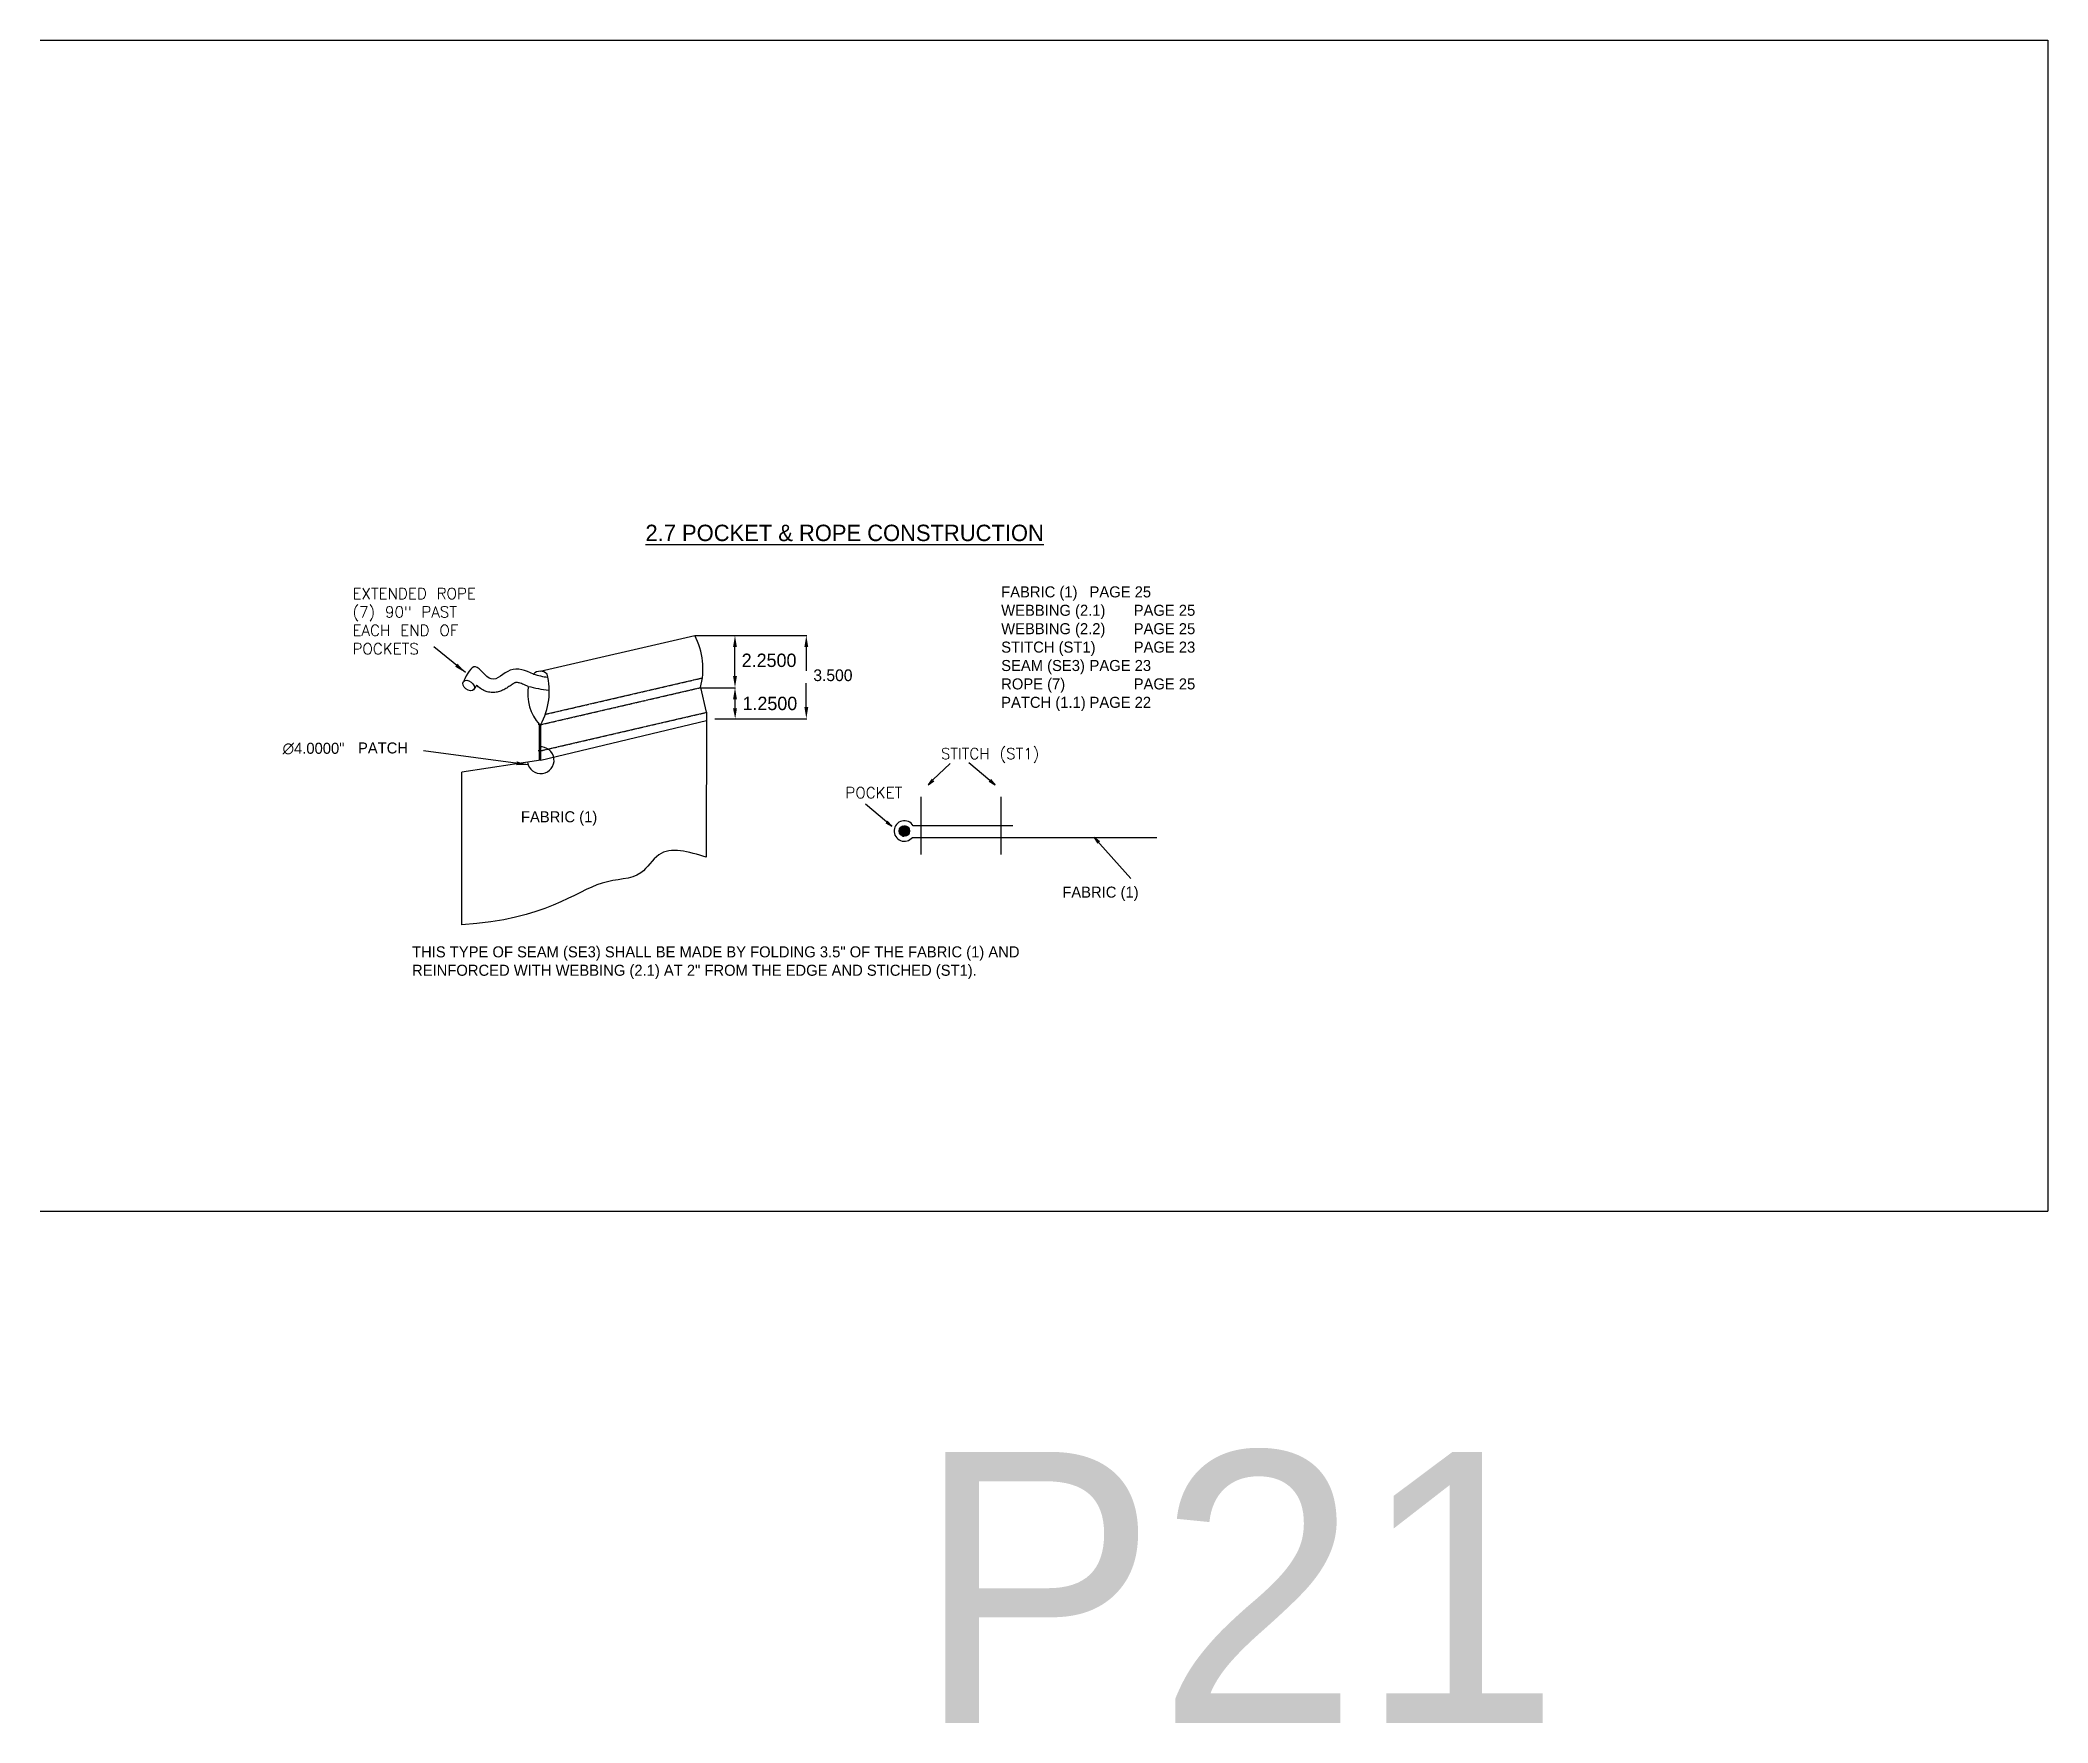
# Model space of a CAD drawing. Header units: inches. Extents: x 1631 to 16634, y 11819 to 13981.
# Drawn here: x 8231 to 8831, y 11843 to 12346 of the extents above; entities that cross this region are included whole.
import ezdxf

# ---------------------------------------------------------------- set-up
doc = ezdxf.new("R2010")
doc.units = ezdxf.units.IN
doc.header["$MEASUREMENT"] = 0
doc.linetypes.add('HIDDEN', pattern=[0.375, 0.25, -0.125])
for name, color, linetype in [('DIMENSION', 7, 'Continuous'), ('Object', 7, 'Continuous'), ('STECH', 7, 'HIDDEN'), ('TEXT', 7, 'Continuous')]:
    doc.layers.add(name, color=color, linetype=linetype)
doc.styles.add('style1', font='txt.shx')
doc.dimstyles.get("Standard").update_dxf_attribs({"dimtxt": 2.5, "dimasz": 3.5, "dimexe": 0.18, "dimexo": 0.0625, "dimgap": 0.09, "dimtad": 0, "dimtih": 1, "dimtoh": 1, "dimdec": 4, "dimzin": 0, "dimdsep": 46, "dimlunit": 3, "dimtxsty": 'Standard', "dimcen": 0.09, "dimadec": 0, "dimazin": 0, "dimtfac": 1, "dimtdec": 4, "dimtofl": 0, "dimtmove": 0, "dimatfit": 3, "dimfxl": 0, "dimtolj": 1, "dimtzin": 0, "dimarcsym": 0})

msp = doc.modelspace()

# ---------------------------------------------------------------- texts
at = {"layer": 'DIMENSION'}
for s, insert, char_height, attachment_point in [('2.2500', (8449.25906, 12160.26658), 4, 5), ('3.500', (8468.3328, 12155.80927), 3.5, 5), ('1.2500', (8449.48712, 12147.38012), 4, 5), ('∅4.0000"', (8313.11242, 12133.89394), 3.3, 5), ('PATCH', (8341.35404, 12132.40304), 3.3, 9)]:
    msp.add_mtext(s, dxfattribs=dict(at, insert=insert, char_height=char_height, attachment_point=attachment_point))
at = {"layer": 'TEXT', "ltscale": 0.015, "style": 'style1'}
for s, p in [('STITCH (ST1)', (8500.61741, 12130.75389)), ('POCKET', (8472.06552, 12119.0867))]:
    msp.add_text(s, height=3.3, dxfattribs=at).set_placement(p)
at = {"layer": 'TEXT'}
msp.add_text('P21', height=80.977854, dxfattribs=at).set_placement((8493.01954, 11842.75973))
at = {"layer": 'TEXT', "width": 210.3834797, "attachment_point": 1}
for s, insert, char_height in [('\\pt136.338;{\\H1x;\\L\\C0;2.7 POCKET & ROPE CONSTRUCTION \\C256;}', (8412.31339, 12200.82239), 4.9), ('FABRIC (1) ^IPAGE 25\\PWEBBING (2.1)^IPAGE 25\\PWEBBING (2.2)^IPAGE 25\\PSTITCH (ST1)^IPAGE 23\\PSEAM (SE3)^IPAGE 23\\PROPE (7)^I^IPAGE 25\\PPATCH (1.1)^IPAGE 22', (8518.62322, 12182.39659), 3.3), ('\\pt91.8192;{\\C0;THIS TYPE OF SEAM (SE3) SHALL BE MADE BY FOLDING 3.5" OF THE FABRIC (1) AND REINFORCED WITH WEBBING (2.1) AT 2" FROM THE EDGE AND STICHED (ST1).\\H0.9091x; }', (8342.55629, 12074.81869), 3.3)]:
    msp.add_mtext(s, dxfattribs=dict(at, insert=insert, char_height=char_height))
at = {"layer": 'TEXT', "ltscale": 0.01, "insert": (8324.76106, 12181.89295), "char_height": 3.3, "width": 41.7059694, "attachment_point": 1, "style": 'style1'}
msp.add_mtext('EXTENDED ROPE (7) 90" PAST EACH END OF POCKETS', dxfattribs=at)
at = {"layer": 'TEXT', "linetype": 'Continuous', "char_height": 3.3, "width": 37.7677724, "attachment_point": 1}
for insert in [(8375.10404, 12115.17972), (8536.88398, 12092.66486)]:
    msp.add_mtext('FABRIC (1)', dxfattribs=dict(at, insert=insert))

# ---------------------------------------------------------------- blocks, each defined once
blk = doc.blocks.new('_OPEN')
at = {"color": 0, "linetype": 'ByBlock'}
for p, q in [((-1, 0.17), (0, 0)), ((0, 0), (-1, -0.17)), ((0, 0), (-1, 0))]:
    blk.add_line(p, q, dxfattribs=at)

# ---------------------------------------------------------------- hatches: boundary and pattern name
at = {"layer": 'Object'}
h = msp.add_hatch(dxfattribs=at)
h.set_pattern_fill('ANSI35', color=256, scale=2, style=0)
h.set_pattern_definition([(135, (22293.1981, 13198.0505), (0.35355339, 0.35355339), []), (135, (22292.84456, 13198.0505), (0.35355339, 0.35355339), [0.625, -0.125, 0, -0.125])])
h.paths.add_polyline_path([(8488.12473, 12109.28244, -1), (8491.24688, 12109.28244, -1)])

# ---------------------------------------------------------------- linework, layer by layer
at = {"layer": 'DIMENSION'}
for p, q in [((8427.11759, 12167.72314), (8432.78007, 12167.72314)), ((8427.11759, 12167.72314), (8460.5643, 12167.72314)), ((8439.06575, 12155.61724), (8439.06575, 12164.22314)), ((8460.3843, 12164.22314), (8460.3843, 12157.12377)), ((8428.69978, 12152.11724), (8432.78007, 12152.11724)), ((8428.92765, 12152.11724), (8439.24575, 12152.11724)), ((8460.3843, 12146.3444), (8460.3843, 12153.44377)), ((8439.06575, 12148.61724), (8439.06575, 12145.91133)), ((8433.05898, 12142.8444), (8460.5643, 12142.8444)), ((8494.60726, 12119.49349), (8494.60726, 12102.3046)), ((8518.55149, 12119.49349), (8518.55149, 12102.3046)), ((8522.05949, 12110.84322), (8492.32301, 12110.84322)), ((8492.08426, 12107.37501), (8565.14844, 12107.37501))]:
    msp.add_line(p, q, dxfattribs=at)
for centre, radius, start, end in [((8391.36507, 12150.39996), 14.23811, 171.47628716, 220.91837138), ((8381.00641, 12130.42381), 4, 188.48761596, 95.74300398)]:
    msp.add_arc(centre, radius, start, end, dxfattribs=at)
for points in [[(8438.48241, 12164.22314), (8439.64908, 12164.22314), (8439.06575, 12167.72314)], [(8459.80097, 12164.22314), (8460.96763, 12164.22314), (8460.3843, 12167.72314)], [(8438.48241, 12155.61724), (8439.64908, 12155.61724), (8439.06575, 12152.11724)], [(8438.48241, 12148.61724), (8439.64908, 12148.61724), (8439.06575, 12152.11724)], [(8438.48241, 12145.91133), (8439.64908, 12145.91133), (8439.13793, 12142.8444)], [(8459.80097, 12146.3444), (8460.96763, 12146.3444), (8460.3843, 12142.8444)]]:
    msp.add_solid(points, dxfattribs=at)
at = {"layer": 'Object'}
for p, q in [((8380.88876, 12157.03142), (8427.05509, 12167.72314)), ((8430.57146, 12144.7495), (8428.85621, 12152.15584)), ((8430.57146, 12144.7495), (8430.50303, 12101.42074)), ((8380.60614, 12130.42381), (8380.60614, 12141.07424)), ((8381.00641, 12130.42845), (8430.56753, 12142.26433)), ((8381.00641, 12130.42381), (8381.00641, 12141.07424)), ((8357.44872, 12081.24867), (8357.44872, 12126.88531))]:
    msp.add_line(p, q, dxfattribs=at)
at = {"layer": 'Object', "ltscale": 0.01}
for p, q in [((8381.00641, 12141.07424), (8380.22657, 12141.07424)), ((8381.00641, 12133.27067), (8380.22657, 12133.27067))]:
    msp.add_line(p, q, dxfattribs=at)
at = {"layer": 'Object', "ltscale": 0.015}
msp.add_line((8381.00641, 12130.42845), (8357.44872, 12126.88531), dxfattribs=at)
at = {"layer": 'Object'}
msp.add_circle((8489.68581, 12109.28244), 1.56108, dxfattribs=at)
for centre, radius, start, end in [((8407.62791, 12157.70245), 21.85931, 345.24455896, 27.28504203), ((8380.88876, 12154.1661), 2.86532, 44.87180629, 135.12819371), ((8362.77913, 12151.05911), 20.78296, 331.28614605, 14.28625141), ((8489.68581, 12109.28244), 3.06445, 30.61842421, 321.50552624)]:
    msp.add_arc(centre, radius, start, end, dxfattribs=at)
at = {"layer": 'Object', "ltscale": 0.01}
for centre, radius, start, end in [((8385.5014, 12176.36098), 21.23902, 251.7728246, 263.56472258), ((8388.02067, 12193.71736), 42.58277, 255.39634236, 263.73103844)]:
    msp.add_arc(centre, radius, start, end, dxfattribs=at)
at = {"layer": 'Object'}
msp.add_open_spline([(8430.50303, 12101.42074), (8425.19467, 12103.06858), (8417.07827, 12105.5881), (8410.79223, 12094.42929), (8395.78363, 12095.70674), (8382.55791, 12082.78303), (8357.44872, 12081.24867)], degree=3, knots=[0, 0, 0, 0, 14.240846459, 21.774003175, 33.094686451, 54.31453769, 54.31453769, 54.31453769, 54.31453769], dxfattribs=at)
at = {"layer": 'STECH', "ltscale": 0.015}
for p, q in [((8381.00641, 12141.07424), (8428.76634, 12152.13502)), ((8382.38665, 12144.1688), (8429.32437, 12155.03917)), ((8381.00641, 12133.27067), (8430.57146, 12144.7495))]:
    msp.add_line(p, q, dxfattribs=at)
at = {"layer": 'TEXT'}
for p, q in [((8231.41637, 12345.62554), (8831.41637, 12345.62554)), ((8831.41637, 12345.62554), (8831.41637, 11995.62554)), ((8831.41637, 12345.62554), (8831.41637, 11995.62554)), ((8831.41637, 12345.62554), (8831.41637, 11995.62554)), ((8831.41637, 12345.62554), (8831.41637, 11995.62554)), ((8498.21, 12124.55966), (8503.3962, 12129.46993)), ((8515.27142, 12124.39283), (8508.93969, 12129.65475)), ((8484.3804, 12111.99443), (8478.04867, 12117.25636)), ((8557.3653, 12095.05786), (8546.42976, 12107.37501)), ((8231.41637, 11995.62554), (8831.41637, 11995.62554))]:
    msp.add_line(p, q, dxfattribs=at)
at = {"layer": 'TEXT', "ltscale": 0.015}
msp.add_ellipse((8359.44818, 12152.76629), major_axis=(-1.55278, 1.17648), ratio=0.664169114, dxfattribs=at)
msp.add_spline([(8378.85814, 12156.18765), (8371.88471, 12157.3136), (8366.18535, 12154.72066), (8361.52226, 12158.35078), (8357.89541, 12153.94277)], degree=3, dxfattribs=at)
msp.add_open_spline([(8361.82839, 12152.86826), (8361.71552, 12152.64339), (8361.5994, 12152.40892), (8360.91657, 12151.47384)], degree=3, dxfattribs=at)
msp.add_open_spline([(8377.28423, 12152.51031), (8376.97307, 12152.64349), (8376.67596, 12152.77055), (8375.83713, 12153.11809), (8375.33778, 12153.30766), (8374.49792, 12153.56484), (8374.16107, 12153.63047), (8373.76587, 12153.6647), (8373.6531, 12153.65993), (8373.51281, 12153.64176), (8373.46862, 12153.63192), (8373.40568, 12153.61263), (8373.38684, 12153.60611), (8373.33537, 12153.58602), (8373.28117, 12153.56245), (8373.12536, 12153.48241), (8373.02622, 12153.42705), (8372.68116, 12153.21865), (8372.3891, 12153.02315), (8371.7103, 12152.56023), (8371.3239, 12152.29291), (8370.50842, 12151.78831), (8370.10161, 12151.55404), (8369.2372, 12151.15703), (8368.8038, 12150.98858), (8367.89033, 12150.75359), (8367.42947, 12150.67546), (8366.42984, 12150.63799), (8365.89116, 12150.6813), (8365.15028, 12150.853), (8364.94589, 12150.9125), (8364.56612, 12151.04352), (8364.38741, 12151.11559), (8363.88218, 12151.34351), (8363.58653, 12151.51041), (8362.82302, 12151.99791), (8362.42707, 12152.32456), (8361.99349, 12152.71403), (8361.90948, 12152.79167), (8361.82839, 12152.86826)], degree=3, knots=[0, 0, 0, 0, 0.931010792, 0.931010792, 2.768327683, 2.768327683, 4.605644574, 4.605644574, 5.849353426, 5.849353426, 6.680428822, 6.680428822, 7.034431347, 7.034431347, 7.597970655, 7.597970655, 8.161509963, 8.161509963, 9.283044944, 9.283044944, 10.404579926, 10.404579926, 11.309088351, 11.309088351, 12.035661757, 12.035661757, 12.638072913, 12.638072913, 13.240484069, 13.240484069, 13.470728953, 13.470728953, 13.700973837, 13.700973837, 14.161463605, 14.161463605, 15.024507011, 15.024507011, 15.242368293, 15.242368293, 15.242368293, 15.242368293], dxfattribs=at)

# ---------------------------------------------------------------- block references
at = {"layer": 'DIMENSION', "xscale": -1.999999999999444, "yscale": 2, "zscale": 2, "rotation": 310.7606201420627}
msp.add_blockref('_OPEN', (8546.42976, 12107.37501), dxfattribs=at)
at = {"layer": 'TEXT', "yscale": 2, "zscale": 2}
for p, xscale, rotation in [((8496.81747, 12123.12408), -2.000000000000151, 45.87220988259326), ((8516.81747, 12123.12408), -2.00000000000032, 140.6265026176473), ((8485.92646, 12110.72569), -2.00000000000032, 140.6265026176473)]:
    msp.add_blockref('_OPEN', p, dxfattribs=dict(at, xscale=xscale, rotation=rotation))

msp.set_redraw_order([(e.dxf.handle, doc.entitydb.next_handle()) for e in msp.query("TEXT MTEXT ATTDEF DIMENSION ARC_DIMENSION")])  # texts and dimensions are drawn at this point

# ---------------------------------------------------------------- leaders
at = {"layer": 'DIMENSION'}
for points in [[(8358.50214, 12156.61829), (8349.07036, 12164.31483)], [(8377.24743, 12129.05628), (8345.99683, 12133.27601)]]:
    msp.add_leader(points, dimstyle='Standard', override={"dimgap": 0.09, "dimtad": 0}, dxfattribs=at)

doc.saveas('drawing.dxf')
